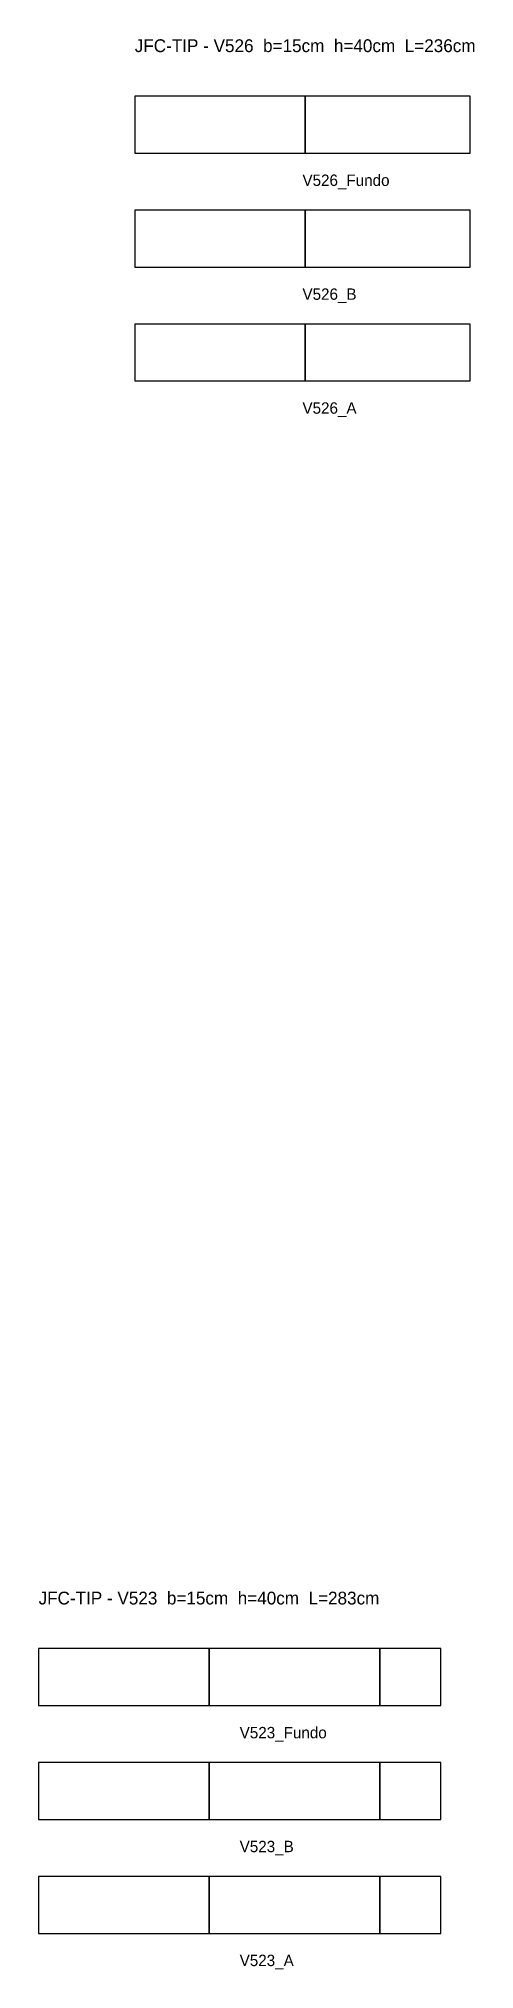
# Model space of a CAD drawing. Header units: metres. Extents: x -386 to 12208, y -7925 to 27400.
# Drawn here: x 11901 to 12208, y 25763 to 27119 of the extents above; entities that cross this region are included whole.
import ezdxf

# ---------------------------------------------------------------- set-up
doc = ezdxf.new("R2010")
doc.units = ezdxf.units.M

msp = doc.modelspace()

# ---------------------------------------------------------------- texts
at = {"layer": 'NOMENCLATURA', "char_height": 9, "attachment_point": 1}
for s, insert in [('JFC-TIP - V526  b=15cm  h=40cm  L=236cm', (11968.81, 27118.28)), ('JFC-TIP - V523  b=15cm  h=40cm  L=283cm', (11901.14, 26027.86))]:
    msp.add_mtext(s, dxfattribs=dict(at, insert=insert))
at = {"layer": 'Texto Secao', "char_height": 8, "attachment_point": 1}
for s, insert in [('V526_Fundo', (12086.81, 27023.28)), ('V526_B', (12086.81, 26943.28)), ('V526_A', (12086.81, 26863.28)), ('V523_Fundo', (12042.64, 25932.86)), ('V523_B', (12042.64, 25852.86)), ('V523_A', (12042.64, 25772.86))]:
    msp.add_mtext(s, dxfattribs=dict(at, insert=insert))

# ---------------------------------------------------------------- linework, layer by layer
at = {"layer": 'Paineis'}
for points in [[(11968.81, 27038.28), (12088.81, 27038.28), (12088.81, 27078.28), (11968.81, 27078.28)], [(12088.81, 27038.28), (12204.81, 27038.28), (12204.81, 27078.28), (12088.81, 27078.28)], [(11968.81, 26958.28), (12088.81, 26958.28), (12088.81, 26998.28), (11968.81, 26998.28)], [(12088.81, 26958.28), (12204.81, 26958.28), (12204.81, 26998.28), (12088.81, 26998.28)], [(11968.81, 26878.28), (12088.81, 26878.28), (12088.81, 26918.28), (11968.81, 26918.28)], [(12088.81, 26878.28), (12204.81, 26878.28), (12204.81, 26918.28), (12088.81, 26918.28)], [(11901.14, 25947.86), (12021.14, 25947.86), (12021.14, 25987.86), (11901.14, 25987.86)], [(12021.14, 25947.86), (12141.14, 25947.86), (12141.14, 25987.86), (12021.14, 25987.86)], [(12141.14, 25947.86), (12184.14, 25947.86), (12184.14, 25987.86), (12141.14, 25987.86)], [(11901.14, 25867.86), (12021.14, 25867.86), (12021.14, 25907.86), (11901.14, 25907.86)], [(12021.14, 25867.86), (12141.14, 25867.86), (12141.14, 25907.86), (12021.14, 25907.86)], [(12141.14, 25867.86), (12184.14, 25867.86), (12184.14, 25907.86), (12141.14, 25907.86)], [(11901.14, 25787.86), (12021.14, 25787.86), (12021.14, 25827.86), (11901.14, 25827.86)], [(12021.14, 25787.86), (12141.14, 25787.86), (12141.14, 25827.86), (12021.14, 25827.86)], [(12141.14, 25787.86), (12184.14, 25787.86), (12184.14, 25827.86), (12141.14, 25827.86)]]:
    msp.add_lwpolyline(points, close=True, dxfattribs=at)

msp.set_redraw_order([(e.dxf.handle, doc.entitydb.next_handle()) for e in msp.query("TEXT MTEXT ATTDEF DIMENSION ARC_DIMENSION")])  # texts and dimensions are drawn at this point

doc.saveas('drawing.dxf')
